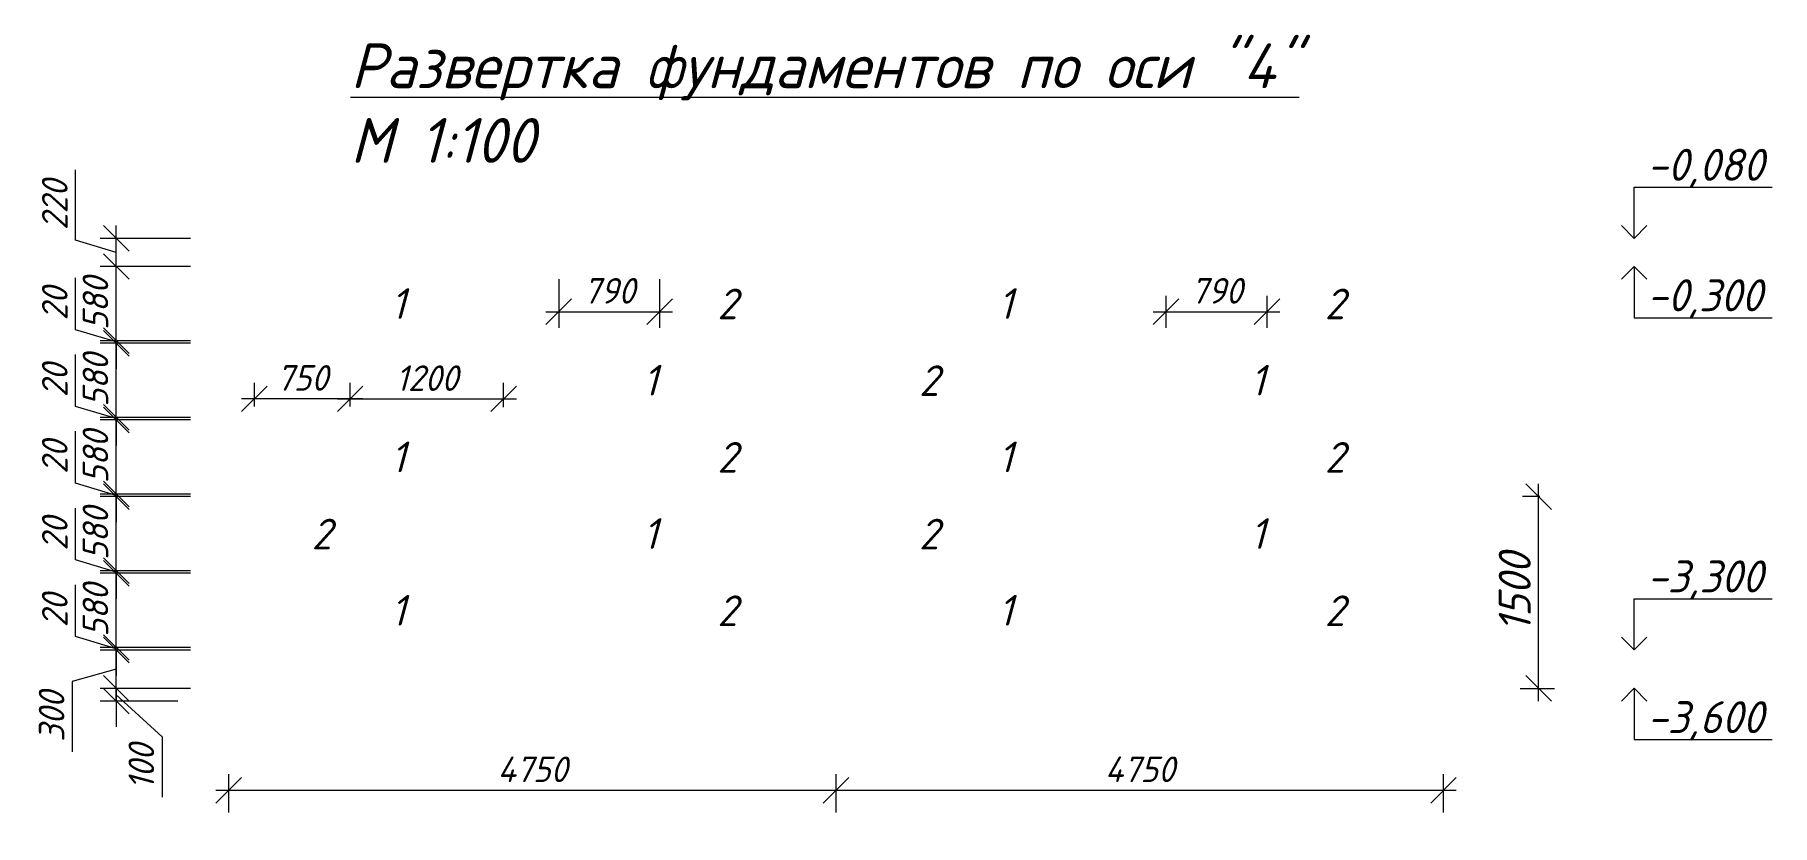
# Model space of a CAD drawing. Header units: millimetres. Extents: x 339888 to 1025294, y -263818 to -40540.
# Drawn here: x 1004120 to 1017708, y -233967 to -227783 of the extents above; entities that cross this region are included whole.
import ezdxf
from ezdxf import colors
from ezdxf.entities.mleader import LeaderData, LeaderLine
from ezdxf.math import Vec2, Vec3

# ---------------------------------------------------------------- set-up
doc = ezdxf.new("R2010")
doc.units = ezdxf.units.MM
doc.layers.get('0').update_dxf_attribs({"lineweight": 15})
doc.layers.add('0 @ 100', color=7, linetype='Continuous', lineweight=15)
doc.styles.add('ГОСТ 2', font='GOST_Common Italic.ttf', dxfattribs={"height": 2})
doc.styles.add('ГОСТ 2.5', font='GOST_Common Italic.ttf', dxfattribs={"height": 2.5})
doc.styles.add('ГОСТ 3', font='GOST_Common Italic.ttf', dxfattribs={"height": 3})
doc.dimstyles.new('ГОСТ_2.5К', dxfattribs={"dimtxt": 2.5, "dimasz": 2, "dimexe": 1.25, "dimexo": 1, "dimtad": 1, "dimdec": 0, "dimtxsty": 'ГОСТ 2.5', "dimblk": 'OBLIQUE', "dimcen": -2, "dimdle": 1, "dimclrd": 251, "dimclre": 251, "dimclrt": 251, "dimadec": 1, "dimazin": 0, "dimtfac": 1, "dimtdec": 0, "dimtmove": 0, "dimatfit": 3, "dimfxl": 1, "dimlwd": 15, "dimlwe": 15, "dimarcsym": 1})
doc.dimstyles.new('ГОСТ_2К', dxfattribs={"dimtxt": 2, "dimasz": 2, "dimexe": 1.25, "dimexo": 1, "dimtad": 1, "dimdec": 0, "dimtxsty": 'ГОСТ 2', "dimblk": 'OBLIQUE', "dimcen": -2.5, "dimdle": 1, "dimclrd": 251, "dimclre": 251, "dimclrt": 256, "dimadec": 1, "dimazin": 0, "dimtfac": 1, "dimtdec": 0, "dimtmove": 0, "dimatfit": 3, "dimfxl": 1, "dimlwd": 15, "dimlwe": 15, "dimarcsym": 1})

msp = doc.modelspace()

# ---------------------------------------------------------------- texts
at = {"layer": '0 @ 100', "style": 'ГОСТ 3'}
for s, p in [('1', (1006905.45988, -230005.15081)), ('1', (1011655.20449, -230005.15081)), ('2', (1009458.25129, -230008.78628)), ('2', (1014207.9959, -230008.78628)), ('1', (1008877.07618, -230605.15081)), ('2', (1011035.23793, -230608.78628)), ('1', (1013626.8208, -230605.15081)), ('1', (1006905.45989, -231205.15081)), ('2', (1009458.25129, -231208.78628)), ('1', (1011655.20451, -231205.15081)), ('2', (1014207.9959, -231208.78628)), ('2', (1006285.49331, -231808.78628)), ('1', (1008877.07618, -231805.15081)), ('2', (1011035.23793, -231808.78628)), ('1', (1013626.8208, -231805.15081)), ('1', (1006905.45989, -232405.15081)), ('2', (1009458.25129, -232408.78628)), ('1', (1011655.20451, -232405.15081)), ('2', (1014207.9959, -232408.78628))]:
    msp.add_text(s, height=240, dxfattribs=at).set_placement(p)
at = {"layer": '0 @ 100', "insert": (1006501.00485, -227850.97621), "char_height": 350, "attachment_point": 1, "style": 'ГОСТ 3'}
msp.add_mtext_dynamic_manual_height_columns('\\pi88.048;{\\LРазвертка фундаментов по оси "4"\\P\\pi3335.6;}М 1:100', width=8078.4071459, gutter_width=1500, heights=[0], dxfattribs=at)

# ---------------------------------------------------------------- blocks, each defined once
blk = doc.blocks.new('_Open90')
at = {"color": 0, "linetype": 'ByBlock', "lineweight": -2}
for p, q in [((0, 0), (-1, 0)), ((-0.5, 0.5), (0, 0)), ((0, 0), (-0.5, -0.5))]:
    blk.add_line(p, q, dxfattribs=at)
blk = doc.blocks.new('_Oblique')
at = {"color": 0, "linetype": 'ByBlock', "lineweight": -2}
blk.add_line((-0.5, -0.5), (0.5, 0.5), dxfattribs=at)
blk = doc.blocks.new('*D235')
at = {"color": 251, "lineweight": 15, "transparency": 16777216}
for p, q in [((1005339, -232596), (1004633, -232596)), ((1004758, -232996), (1004758, -232496)), ((1004758, -232746), (1004414, -232842)), ((1004414, -232842), (1004414, -233392)), ((1005339, -232896), (1004633, -232896))]:
    blk.add_line(p, q, dxfattribs=at)
at = {"layer": 'Defpoints', "color": 0, "lineweight": 15, "transparency": 16777216}
for p in [(1004758, -232596), (1005439, -232596), (1005439, -232896)]:
    blk.add_point(p, dxfattribs=at)
at = {"color": 251, "lineweight": 15, "transparency": 16777216, "xscale": 200, "yscale": 200, "zscale": 200}
for p, rotation in [((1004758, -232596), 90), ((1004758, -232896), 270)]:
    blk.add_blockref('_Oblique', p, dxfattribs=dict(at, rotation=rotation))
at = {"transparency": 16777216, "insert": (1004252, -233117), "char_height": 200, "attachment_point": 5, "rotation": 90, "style": 'ГОСТ 2'}
blk.add_mtext('300', dxfattribs=at)
blk = doc.blocks.new('*D236')
at = {"color": 251, "lineweight": 15, "transparency": 16777216}
for p, q in [((1004439, -232490), (1004439, -232085)), ((1004758, -232576), (1004758, -232376)), ((1004758, -232586), (1004439, -232490)), ((1005339, -232576), (1004633, -232576)), ((1005339, -232596), (1004633, -232596)), ((1004758, -232596), (1004758, -232576)), ((1004758, -232596), (1004758, -232576)), ((1004758, -232596), (1004758, -232796))]:
    blk.add_line(p, q, dxfattribs=at)
at = {"layer": 'Defpoints', "color": 0, "lineweight": 15, "transparency": 16777216}
for p in [(1004758, -232576), (1005439, -232576), (1005439, -232596)]:
    blk.add_point(p, dxfattribs=at)
at = {"color": 251, "lineweight": 15, "transparency": 16777216, "xscale": 200, "yscale": 200, "zscale": 200}
for p, rotation in [((1004758, -232576), 270), ((1004758, -232596), 90)]:
    blk.add_blockref('_Oblique', p, dxfattribs=dict(at, rotation=rotation))
at = {"transparency": 16777216, "insert": (1004277, -232288), "char_height": 200, "attachment_point": 5, "rotation": 90, "style": 'ГОСТ 2'}
blk.add_mtext('20', dxfattribs=at)
blk = doc.blocks.new('*D237')
at = {"color": 251, "lineweight": 15, "transparency": 16777216}
for p, q in [((1004758, -232676), (1004758, -231896)), ((1005339, -231996), (1004633, -231996)), ((1005339, -232576), (1004633, -232576))]:
    blk.add_line(p, q, dxfattribs=at)
at = {"layer": 'Defpoints', "color": 0, "lineweight": 15, "transparency": 16777216}
for p in [(1004758, -231996), (1005439, -231996), (1005439, -232576)]:
    blk.add_point(p, dxfattribs=at)
at = {"color": 251, "lineweight": 15, "transparency": 16777216, "xscale": 200, "yscale": 200, "zscale": 200}
for p, rotation in [((1004758, -231996), 90), ((1004758, -232576), 270)]:
    blk.add_blockref('_Oblique', p, dxfattribs=dict(at, rotation=rotation))
at = {"transparency": 16777216, "insert": (1004595, -232286), "char_height": 200, "attachment_point": 5, "rotation": 90, "style": 'ГОСТ 2'}
blk.add_mtext('580', dxfattribs=at)
blk = doc.blocks.new('*D238')
at = {"color": 251, "lineweight": 15, "transparency": 16777216}
for p, q in [((1004439, -231890), (1004439, -231485)), ((1004758, -231976), (1004758, -231776)), ((1004758, -231986), (1004439, -231890)), ((1005339, -231976), (1004633, -231976)), ((1005339, -231996), (1004633, -231996)), ((1004758, -231996), (1004758, -231976)), ((1004758, -231996), (1004758, -231976)), ((1004758, -231996), (1004758, -232196))]:
    blk.add_line(p, q, dxfattribs=at)
at = {"layer": 'Defpoints', "color": 0, "lineweight": 15, "transparency": 16777216}
for p in [(1004758, -231976), (1005439, -231976), (1005439, -231996)]:
    blk.add_point(p, dxfattribs=at)
at = {"color": 251, "lineweight": 15, "transparency": 16777216, "xscale": 200, "yscale": 200, "zscale": 200}
for p, rotation in [((1004758, -231976), 270), ((1004758, -231996), 90)]:
    blk.add_blockref('_Oblique', p, dxfattribs=dict(at, rotation=rotation))
at = {"transparency": 16777216, "insert": (1004277, -231688), "char_height": 200, "attachment_point": 5, "rotation": 90, "style": 'ГОСТ 2'}
blk.add_mtext('20', dxfattribs=at)
blk = doc.blocks.new('*D239')
at = {"color": 251, "lineweight": 15, "transparency": 16777216}
for p, q in [((1005339, -231396), (1004633, -231396)), ((1004758, -232076), (1004758, -231296)), ((1005339, -231976), (1004633, -231976))]:
    blk.add_line(p, q, dxfattribs=at)
at = {"layer": 'Defpoints', "color": 0, "lineweight": 15, "transparency": 16777216}
for p in [(1004758, -231396), (1005439, -231396), (1005439, -231976)]:
    blk.add_point(p, dxfattribs=at)
at = {"color": 251, "lineweight": 15, "transparency": 16777216, "xscale": 200, "yscale": 200, "zscale": 200}
for p, rotation in [((1004758, -231396), 90), ((1004758, -231976), 270)]:
    blk.add_blockref('_Oblique', p, dxfattribs=dict(at, rotation=rotation))
at = {"transparency": 16777216, "insert": (1004595, -231686), "char_height": 200, "attachment_point": 5, "rotation": 90, "style": 'ГОСТ 2'}
blk.add_mtext('580', dxfattribs=at)
blk = doc.blocks.new('*D240')
at = {"color": 251, "lineweight": 15, "transparency": 16777216}
for p, q in [((1004439, -231290), (1004439, -230885)), ((1004758, -231376), (1004758, -231176)), ((1004758, -231386), (1004439, -231290)), ((1005339, -231376), (1004633, -231376)), ((1005339, -231396), (1004633, -231396)), ((1004758, -231396), (1004758, -231376)), ((1004758, -231396), (1004758, -231376)), ((1004758, -231396), (1004758, -231596))]:
    blk.add_line(p, q, dxfattribs=at)
at = {"layer": 'Defpoints', "color": 0, "lineweight": 15, "transparency": 16777216}
for p in [(1004758, -231376), (1005439, -231376), (1005439, -231396)]:
    blk.add_point(p, dxfattribs=at)
at = {"color": 251, "lineweight": 15, "transparency": 16777216, "xscale": 200, "yscale": 200, "zscale": 200}
for p, rotation in [((1004758, -231376), 270), ((1004758, -231396), 90)]:
    blk.add_blockref('_Oblique', p, dxfattribs=dict(at, rotation=rotation))
at = {"transparency": 16777216, "insert": (1004277, -231088), "char_height": 200, "attachment_point": 5, "rotation": 90, "style": 'ГОСТ 2'}
blk.add_mtext('20', dxfattribs=at)
blk = doc.blocks.new('*D241')
at = {"color": 251, "lineweight": 15, "transparency": 16777216}
for p, q in [((1004758, -231476), (1004758, -230696)), ((1005339, -230796), (1004633, -230796)), ((1005339, -231376), (1004633, -231376))]:
    blk.add_line(p, q, dxfattribs=at)
at = {"layer": 'Defpoints', "color": 0, "lineweight": 15, "transparency": 16777216}
for p in [(1004758, -230796), (1005439, -230796), (1005439, -231376)]:
    blk.add_point(p, dxfattribs=at)
at = {"color": 251, "lineweight": 15, "transparency": 16777216, "xscale": 200, "yscale": 200, "zscale": 200}
for p, rotation in [((1004758, -230796), 90), ((1004758, -231376), 270)]:
    blk.add_blockref('_Oblique', p, dxfattribs=dict(at, rotation=rotation))
at = {"transparency": 16777216, "insert": (1004595, -231086), "char_height": 200, "attachment_point": 5, "rotation": 90, "style": 'ГОСТ 2'}
blk.add_mtext('580', dxfattribs=at)
blk = doc.blocks.new('*D242')
at = {"color": 251, "lineweight": 15, "transparency": 16777216}
for p, q in [((1004439, -230690), (1004439, -230285)), ((1004758, -230776), (1004758, -230576)), ((1004758, -230786), (1004439, -230690)), ((1005339, -230776), (1004633, -230776)), ((1005339, -230796), (1004633, -230796)), ((1004758, -230796), (1004758, -230776)), ((1004758, -230796), (1004758, -230776)), ((1004758, -230796), (1004758, -230996))]:
    blk.add_line(p, q, dxfattribs=at)
at = {"layer": 'Defpoints', "color": 0, "lineweight": 15, "transparency": 16777216}
for p in [(1004758, -230776), (1005439, -230776), (1005439, -230796)]:
    blk.add_point(p, dxfattribs=at)
at = {"color": 251, "lineweight": 15, "transparency": 16777216, "xscale": 200, "yscale": 200, "zscale": 200}
for p, rotation in [((1004758, -230776), 270), ((1004758, -230796), 90)]:
    blk.add_blockref('_Oblique', p, dxfattribs=dict(at, rotation=rotation))
at = {"transparency": 16777216, "insert": (1004277, -230488), "char_height": 200, "attachment_point": 5, "rotation": 90, "style": 'ГОСТ 2'}
blk.add_mtext('20', dxfattribs=at)
blk = doc.blocks.new('*D243')
at = {"color": 251, "lineweight": 15, "transparency": 16777216}
for p, q in [((1004758, -230876), (1004758, -230096)), ((1005339, -230196), (1004633, -230196)), ((1005339, -230776), (1004633, -230776))]:
    blk.add_line(p, q, dxfattribs=at)
at = {"layer": 'Defpoints', "color": 0, "lineweight": 15, "transparency": 16777216}
for p in [(1004758, -230196), (1005439, -230196), (1005439, -230776)]:
    blk.add_point(p, dxfattribs=at)
at = {"color": 251, "lineweight": 15, "transparency": 16777216, "xscale": 200, "yscale": 200, "zscale": 200}
for p, rotation in [((1004758, -230196), 90), ((1004758, -230776), 270)]:
    blk.add_blockref('_Oblique', p, dxfattribs=dict(at, rotation=rotation))
at = {"transparency": 16777216, "insert": (1004595, -230486), "char_height": 200, "attachment_point": 5, "rotation": 90, "style": 'ГОСТ 2'}
blk.add_mtext('580', dxfattribs=at)
blk = doc.blocks.new('*D244')
at = {"color": 251, "lineweight": 15, "transparency": 16777216}
for p, q in [((1004439, -230090), (1004439, -229685)), ((1004758, -230176), (1004758, -229976)), ((1004758, -230186), (1004439, -230090)), ((1005339, -230176), (1004633, -230176)), ((1005339, -230196), (1004633, -230196)), ((1004758, -230196), (1004758, -230176)), ((1004758, -230196), (1004758, -230176)), ((1004758, -230196), (1004758, -230396))]:
    blk.add_line(p, q, dxfattribs=at)
at = {"layer": 'Defpoints', "color": 0, "lineweight": 15, "transparency": 16777216}
for p in [(1004758, -230176), (1005439, -230176), (1005439, -230196)]:
    blk.add_point(p, dxfattribs=at)
at = {"color": 251, "lineweight": 15, "transparency": 16777216, "xscale": 200, "yscale": 200, "zscale": 200}
for p, rotation in [((1004758, -230176), 270), ((1004758, -230196), 90)]:
    blk.add_blockref('_Oblique', p, dxfattribs=dict(at, rotation=rotation))
at = {"transparency": 16777216, "insert": (1004277, -229888), "char_height": 200, "attachment_point": 5, "rotation": 90, "style": 'ГОСТ 2'}
blk.add_mtext('20', dxfattribs=at)
blk = doc.blocks.new('*D245')
at = {"color": 251, "lineweight": 15, "transparency": 16777216}
for p, q in [((1005339, -229596), (1004633, -229596)), ((1004758, -230276), (1004758, -229496)), ((1005339, -230176), (1004633, -230176))]:
    blk.add_line(p, q, dxfattribs=at)
at = {"layer": 'Defpoints', "color": 0, "lineweight": 15, "transparency": 16777216}
for p in [(1004758, -229596), (1005439, -229596), (1005439, -230176)]:
    blk.add_point(p, dxfattribs=at)
at = {"color": 251, "lineweight": 15, "transparency": 16777216, "xscale": 200, "yscale": 200, "zscale": 200}
for p, rotation in [((1004758, -229596), 90), ((1004758, -230176), 270)]:
    blk.add_blockref('_Oblique', p, dxfattribs=dict(at, rotation=rotation))
at = {"transparency": 16777216, "insert": (1004595, -229886), "char_height": 200, "attachment_point": 5, "rotation": 90, "style": 'ГОСТ 2'}
blk.add_mtext('580', dxfattribs=at)
blk = doc.blocks.new('*D246')
at = {"color": 251, "lineweight": 15, "transparency": 16777216}
for p, q in [((1004439, -229390), (1004439, -228840)), ((1004758, -229696), (1004758, -229276)), ((1004758, -229486), (1004439, -229390)), ((1005339, -229376), (1004633, -229376)), ((1005339, -229596), (1004633, -229596))]:
    blk.add_line(p, q, dxfattribs=at)
at = {"layer": 'Defpoints', "color": 0, "lineweight": 15, "transparency": 16777216}
for p in [(1004758, -229376), (1005439, -229376), (1005439, -229596)]:
    blk.add_point(p, dxfattribs=at)
at = {"color": 251, "lineweight": 15, "transparency": 16777216, "xscale": 200, "yscale": 200, "zscale": 200}
for p, rotation in [((1004758, -229376), 90), ((1004758, -229596), 270)]:
    blk.add_blockref('_Oblique', p, dxfattribs=dict(at, rotation=rotation))
at = {"transparency": 16777216, "insert": (1004277, -229115), "char_height": 200, "attachment_point": 5, "rotation": 90, "style": 'ГОСТ 2'}
blk.add_mtext('220', dxfattribs=at)
blk = doc.blocks.new('*D247')
at = {"color": 251, "lineweight": 15, "transparency": 16777216}
for p, q in [((1004758, -232896), (1004758, -232696)), ((1005239, -232896), (1004633, -232896)), ((1005239, -232996), (1004633, -232996)), ((1004758, -232896), (1004758, -232996)), ((1004758, -232896), (1004758, -232996)), ((1004758, -232946), (1005117, -233274)), ((1004758, -232996), (1004758, -233196)), ((1005117, -233274), (1005117, -233746))]:
    blk.add_line(p, q, dxfattribs=at)
at = {"layer": 'Defpoints', "color": 0, "lineweight": 15, "transparency": 16777216}
for p in [(1004758, -232996), (1005339, -232896), (1005339, -232996)]:
    blk.add_point(p, dxfattribs=at)
at = {"color": 251, "lineweight": 15, "transparency": 16777216, "xscale": 200, "yscale": 200, "zscale": 200}
for p, rotation in [((1004758, -232896), 270), ((1004758, -232996), 90)]:
    blk.add_blockref('_Oblique', p, dxfattribs=dict(at, rotation=rotation))
at = {"transparency": 16777216, "insert": (1004954, -233510), "char_height": 200, "attachment_point": 5, "rotation": 90, "style": 'ГОСТ 2'}
blk.add_mtext('100', dxfattribs=at)
blk = doc.blocks.new('*D248')
at = {"color": 251, "lineweight": 15, "transparency": 16777216}
for p, q in [((1005637, -233867), (1005637, -233568)), ((1010387, -233867), (1010387, -233568)), ((1005537, -233693), (1010487, -233693))]:
    blk.add_line(p, q, dxfattribs=at)
at = {"layer": 'Defpoints', "color": 0, "lineweight": 15, "transparency": 16777216}
for p in [(1010387, -233693), (1005637, -233967), (1010387, -233967)]:
    blk.add_point(p, dxfattribs=at)
at = {"color": 251, "lineweight": 15, "transparency": 16777216, "xscale": 200, "yscale": 200, "zscale": 200, "rotation": 180}
blk.add_blockref('_Oblique', (1005637, -233693), dxfattribs=at)
at = {"color": 251, "lineweight": 15, "transparency": 16777216, "xscale": 200, "yscale": 200, "zscale": 200}
blk.add_blockref('_Oblique', (1010387, -233693), dxfattribs=at)
at = {"transparency": 16777216, "insert": (1008012, -233529), "char_height": 200, "attachment_point": 5, "style": 'ГОСТ 2'}
blk.add_mtext('4750', dxfattribs=at)
blk = doc.blocks.new('*D249')
at = {"color": 251, "lineweight": 15, "transparency": 16777216}
for p, q in [((1010387, -233867), (1010387, -233568)), ((1015137, -233867), (1015137, -233568)), ((1010287, -233693), (1015237, -233693))]:
    blk.add_line(p, q, dxfattribs=at)
at = {"layer": 'Defpoints', "color": 0, "lineweight": 15, "transparency": 16777216}
for p in [(1015137, -233693), (1010387, -233967), (1015137, -233967)]:
    blk.add_point(p, dxfattribs=at)
at = {"color": 251, "lineweight": 15, "transparency": 16777216, "xscale": 200, "yscale": 200, "zscale": 200, "rotation": 180}
blk.add_blockref('_Oblique', (1010387, -233693), dxfattribs=at)
at = {"color": 251, "lineweight": 15, "transparency": 16777216, "xscale": 200, "yscale": 200, "zscale": 200}
blk.add_blockref('_Oblique', (1015137, -233693), dxfattribs=at)
at = {"transparency": 16777216, "insert": (1012762, -233529), "char_height": 200, "attachment_point": 5, "style": 'ГОСТ 2'}
blk.add_mtext('4750', dxfattribs=at)
blk = doc.blocks.new('*D250')
at = {"color": 251, "lineweight": 15, "transparency": 16777216}
for p, q in [((1015891, -231396), (1015756, -231396)), ((1015881, -232996), (1015881, -231296)), ((1015737, -232896), (1016006, -232896))]:
    blk.add_line(p, q, dxfattribs=at)
at = {"layer": 'Defpoints', "color": 0, "lineweight": 15, "transparency": 16777216}
for p in [(1015881, -231396), (1015991, -231396), (1015637, -232896)]:
    blk.add_point(p, dxfattribs=at)
at = {"color": 251, "lineweight": 15, "transparency": 16777216, "xscale": 200, "yscale": 200, "zscale": 200}
for p, rotation in [((1015881, -231396), 90), ((1015881, -232896), 270)]:
    blk.add_blockref('_Oblique', p, dxfattribs=dict(at, rotation=rotation))
at = {"color": 251, "transparency": 16777216, "insert": (1015694, -232146), "char_height": 250, "attachment_point": 5, "rotation": 90, "style": 'ГОСТ 2.5'}
blk.add_mtext('1500', dxfattribs=at)
blk = doc.blocks.new('*D251')
at = {"color": 251, "lineweight": 15, "transparency": 16777216}
for p, q in [((1006587, -230690), (1006587, -230506)), ((1007787, -230695), (1007787, -230506)), ((1006487, -230631), (1007887, -230631))]:
    blk.add_line(p, q, dxfattribs=at)
at = {"layer": 'Defpoints', "color": 0, "lineweight": 15, "transparency": 16777216}
for p in [(1007787, -230631), (1006587, -230790), (1007787, -230795)]:
    blk.add_point(p, dxfattribs=at)
at = {"color": 251, "lineweight": 15, "transparency": 16777216, "xscale": 200, "yscale": 200, "zscale": 200, "rotation": 180}
blk.add_blockref('_Oblique', (1006587, -230631), dxfattribs=at)
at = {"color": 251, "lineweight": 15, "transparency": 16777216, "xscale": 200, "yscale": 200, "zscale": 200}
blk.add_blockref('_Oblique', (1007787, -230631), dxfattribs=at)
at = {"transparency": 16777216, "insert": (1007187, -230469), "char_height": 200, "attachment_point": 5, "style": 'ГОСТ 2'}
blk.add_mtext('1200', dxfattribs=at)
blk = doc.blocks.new('*D252')
at = {"color": 251, "lineweight": 15, "transparency": 16777216}
for p, q in [((1005838, -230690), (1005838, -230506)), ((1006587, -230690), (1006587, -230506)), ((1006687, -230631), (1005738, -230631))]:
    blk.add_line(p, q, dxfattribs=at)
at = {"layer": 'Defpoints', "color": 0, "lineweight": 15, "transparency": 16777216}
for p in [(1005838, -230631), (1005838, -230790), (1006587, -230790)]:
    blk.add_point(p, dxfattribs=at)
at = {"color": 251, "lineweight": 15, "transparency": 16777216, "xscale": 200, "yscale": 200, "zscale": 200, "rotation": 180}
blk.add_blockref('_Oblique', (1005838, -230631), dxfattribs=at)
at = {"color": 251, "lineweight": 15, "transparency": 16777216, "xscale": 200, "yscale": 200, "zscale": 200}
blk.add_blockref('_Oblique', (1006587, -230631), dxfattribs=at)
at = {"transparency": 16777216, "insert": (1006212, -230467), "char_height": 200, "attachment_point": 5, "style": 'ГОСТ 2'}
blk.add_mtext('750', dxfattribs=at)
blk = doc.blocks.new('*D253')
at = {"color": 251, "lineweight": 15, "transparency": 16777216}
for p, q in [((1008218, -229696), (1008218, -230075)), ((1009007, -229696), (1009007, -230075)), ((1008118, -229950), (1009107, -229950))]:
    blk.add_line(p, q, dxfattribs=at)
at = {"layer": 'Defpoints', "color": 0, "lineweight": 15, "transparency": 16777216}
for p in [(1008218, -229596), (1009007, -229596), (1009007, -229950)]:
    blk.add_point(p, dxfattribs=at)
at = {"color": 251, "lineweight": 15, "transparency": 16777216, "xscale": 200, "yscale": 200, "zscale": 200, "rotation": 180}
blk.add_blockref('_Oblique', (1008218, -229950), dxfattribs=at)
at = {"color": 251, "lineweight": 15, "transparency": 16777216, "xscale": 200, "yscale": 200, "zscale": 200}
blk.add_blockref('_Oblique', (1009007, -229950), dxfattribs=at)
at = {"transparency": 16777216, "insert": (1008612, -229786), "char_height": 200, "attachment_point": 5, "style": 'ГОСТ 2'}
blk.add_mtext('790', dxfattribs=at)
blk = doc.blocks.new('*D254')
at = {"color": 251, "lineweight": 15, "transparency": 16777216}
for p, q in [((1012967, -230075), (1012967, -229825)), ((1013757, -230075), (1013757, -229825)), ((1012867, -229950), (1013857, -229950))]:
    blk.add_line(p, q, dxfattribs=at)
at = {"layer": 'Defpoints', "color": 0, "lineweight": 15, "transparency": 16777216}
for p in [(1013757, -229950), (1012967, -230175), (1013757, -230175)]:
    blk.add_point(p, dxfattribs=at)
at = {"color": 251, "lineweight": 15, "transparency": 16777216, "xscale": 200, "yscale": 200, "zscale": 200, "rotation": 180}
blk.add_blockref('_Oblique', (1012967, -229950), dxfattribs=at)
at = {"color": 251, "lineweight": 15, "transparency": 16777216, "xscale": 200, "yscale": 200, "zscale": 200}
blk.add_blockref('_Oblique', (1013757, -229950), dxfattribs=at)
at = {"transparency": 16777216, "insert": (1013362, -229786), "char_height": 200, "attachment_point": 5, "style": 'ГОСТ 2'}
blk.add_mtext('790', dxfattribs=at)

# ---------------------------------------------------------------- dimensions: what is measured, and where the dimension line sits
at = {"layer": '0 @ 100'}
for base, p1, p2, dimstyle, override, picture, middle in [((1004757.88733, -229375.57141), (1005438.76251, -229595.57141), (1005438.76251, -229375.57141), 'ГОСТ_2К', {"dimscale": 100, "dimtix": 0, "dimtofl": 1, "dimtmove": 1, "dimatfit": 3}, '*D246', (1004276.63733, -229327.44641)), ((1004757.88733, -230175.57141), (1005438.76251, -230195.57141), (1005438.76251, -230175.57141), 'ГОСТ_2К', {"dimscale": 100, "dimtix": 0, "dimtofl": 1, "dimtmove": 1, "dimatfit": 3}, '*D244', (1004276.63733, -230027.44641)), ((1004757.88733, -230775.57141), (1005438.76251, -230795.57141), (1005438.76251, -230775.57141), 'ГОСТ_2К', {"dimscale": 100, "dimtix": 0, "dimtofl": 1, "dimtmove": 1, "dimatfit": 3}, '*D242', (1004276.63733, -230627.44641)), ((1004757.88733, -231375.57141), (1005438.76251, -231395.57141), (1005438.76251, -231375.57141), 'ГОСТ_2К', {"dimscale": 100, "dimtix": 0, "dimtofl": 1, "dimtmove": 1, "dimatfit": 3}, '*D240', (1004276.63733, -231227.44641)), ((1015881.17687, -231395.56983), (1015637.14541, -232895.57141), (1015990.9508, -231395.56983), 'ГОСТ_2.5К', {"dimscale": 100, "dimtix": 0, "dimtofl": 1, "dimtmove": 0, "dimatfit": 3}, '*D250', (1015693.67687, -232145.57062)), ((1004757.88733, -231975.57141), (1005438.76251, -231995.57141), (1005438.76251, -231975.57141), 'ГОСТ_2К', {"dimscale": 100, "dimtix": 0, "dimtofl": 1, "dimtmove": 1, "dimatfit": 3}, '*D238', (1004276.63733, -231827.44641)), ((1004757.88733, -232575.57141), (1005438.76251, -232595.57141), (1005438.76251, -232575.57141), 'ГОСТ_2К', {"dimscale": 100, "dimtix": 0, "dimtofl": 1, "dimtmove": 1, "dimatfit": 3}, '*D236', (1004276.63733, -232427.44641))]:
    dim = msp.add_linear_dim(base=base, p1=p1, p2=p2, angle=90, dimstyle=dimstyle, override=override, dxfattribs=at)
    dim.commit()
    dim.dimension.update_dxf_attribs({"geometry": picture, "text_midpoint": middle})
for base, p1, p2, picture, middle in [((1004757.88733, -229595.57141), (1005438.76251, -230175.57141), (1005438.76251, -229595.57141), '*D245', (1004757.88733, -229885.57141)), ((1004757.88733, -230195.57141), (1005438.76251, -230775.57141), (1005438.76251, -230195.57141), '*D243', (1004757.88733, -230485.57141)), ((1004757.88733, -230795.57141), (1005438.76251, -231375.57141), (1005438.76251, -230795.57141), '*D241', (1004757.88733, -231085.57141)), ((1004757.88733, -231395.57141), (1005438.76251, -231975.57141), (1005438.76251, -231395.57141), '*D239', (1004757.88733, -231685.57141)), ((1004757.88733, -231995.57141), (1005438.76251, -232575.57141), (1005438.76251, -231995.57141), '*D237', (1004757.88733, -232285.57141)), ((1004757.88733, -232595.57141), (1005438.76251, -232895.57141), (1005438.76251, -232595.57141), '*D235', (1004414.13733, -232904.70594)), ((1004757.88733, -232995.57141), (1005338.76251, -232895.57141), (1005338.76251, -232995.57141), '*D247', (1005116.84164, -233336.7205))]:
    dim = msp.add_linear_dim(base=base, p1=p1, p2=p2, angle=90, dimstyle='ГОСТ_2К', override={"dimscale": 100, "dimtix": 0, "dimtofl": 1, "dimtmove": 1, "dimatfit": 3}, dxfattribs=at)
    dim.commit()
    dim.dimension.update_dxf_attribs({"geometry": picture, "text_midpoint": middle, "dimtype": 160})
for base, p1, p2, override, picture, middle in [((1009007.14541, -229949.58221), (1008217.5291, -229595.57141), (1009007.14541, -229595.57141), {"dimscale": 100, "dimtix": 0, "dimtofl": 1, "dimtmove": 0, "dimatfit": 3}, '*D253', (1008612.33725, -229785.79433)), ((1013756.89002, -229949.58221), (1012967.27371, -230175.47412), (1013756.89002, -230175.37377), {"dimscale": 100, "dimtix": 0, "dimtofl": 1, "dimtmove": 0, "dimatfit": 3}, '*D254', (1013362.08187, -229785.79433)), ((1005837.52911, -230631.06195), (1006587.14437, -230789.94236), (1005837.52911, -230789.94181), {"dimscale": 100, "dimtix": 0, "dimtofl": 1, "dimtmove": 0, "dimatfit": 3}, '*D252', (1006212.33674, -230467.27407)), ((1007787.14421, -230631.06195), (1006587.14437, -230789.94236), (1007787.14421, -230795.37377), {"dimscale": 100, "dimtix": 0, "dimtofl": 1, "dimtmove": 0, "dimatfit": 3}, '*D251', (1007187.14429, -230468.56195)), ((1010387.14541, -233692.95727), (1005637.14541, -233966.72523), (1010387.14541, -233966.72523), {"dimscale": 100, "dimtix": 0, "dimtofl": 1, "dimtmove": 0, "dimatfit": 3}, '*D248', (1008012.14541, -233529.16939)), ((1015137.14541, -233692.95727), (1010387.14541, -233966.72523), (1015137.14541, -233966.72523), {"dimscale": 100, "dimtix": 0, "dimtofl": 1, "dimtmove": 1, "dimatfit": 3}, '*D249', (1012762.14541, -233529.16939))]:
    dim = msp.add_linear_dim(base=base, p1=p1, p2=p2, dimstyle='ГОСТ_2К', override=override, dxfattribs=at)
    dim.commit()
    dim.dimension.update_dxf_attribs({"geometry": picture, "text_midpoint": middle})

# ---------------------------------------------------------------- leaders
at = {"layer": '0 @ 100', "lineweight": 18}
ml = msp.add_multileader_mtext('Standard', dxfattribs=at)
ml.set_content('-0,080', color=256, style='ГОСТ 3')
ml.set_leader_properties(color=256, linetype='ByLayer', lineweight=15)
ml.set_arrow_properties(name='OPEN90')
ml.build(insert=Vec2(0, 0))
ml.multileader.update_dxf_attribs({"text_left_attachment_type": 6, "text_right_attachment_type": 6, "dogleg_length": 0, "arrow_head_size": 200, "scale": 100})
ctx = ml.context
ctx.base_point, ctx.scale, ctx.char_height, ctx.arrow_head_size, ctx.landing_gap_size, ctx.plane_origin = Vec3(1016627.90277, -228975.0109), 100, 250, 200, 100, Vec3(1009829.51987, -229375.57141)
ctx.left_attachment, ctx.right_attachment = 6, 6
notes = []
notes.append((ctx, [(0, (1, 1, 0), (1016627.90277, -228975.0109), (1, 0), 0, [(0, [(1016627.90277, -229375.56814)], 0, [])])]))
ctx.mtext.insert, ctx.mtext.flow_direction = Vec3(1016727.90277, -228675.0109), 5
ml = msp.add_multileader_mtext('Standard', dxfattribs=at)
ml.set_content('-0,300', color=256, style='ГОСТ 3')
ml.set_leader_properties(color=256, linetype='ByLayer', lineweight=15)
ml.set_arrow_properties(name='OPEN90')
ml.build(insert=Vec2(0, 0))
ml.multileader.update_dxf_attribs({"text_left_attachment_type": 6, "text_right_attachment_type": 6, "dogleg_length": 0, "arrow_head_size": 200, "scale": 100})
ctx = ml.context
ctx.base_point, ctx.scale, ctx.char_height, ctx.arrow_head_size, ctx.landing_gap_size, ctx.plane_origin = Vec3(1016627.90277, -229996.12538), 100, 250, 200, 100, Vec3(1009829.51987, -229595.57141)
ctx.left_attachment, ctx.right_attachment = 6, 6
notes.append((ctx, [(0, (1, 1, 0), (1016627.90277, -229996.12538), (1, 0), 0, [(0, [(1016627.90277, -229595.56814)], 0, [])])]))
ctx.mtext.insert, ctx.mtext.flow_direction = Vec3(1016727.90277, -229696.12538), 5
ml = msp.add_multileader_mtext('Standard', dxfattribs=at)
ml.set_content('-3,300', color=256, style='ГОСТ 3')
ml.set_leader_properties(color=256, linetype='ByLayer', lineweight=15)
ml.set_arrow_properties(name='OPEN90')
ml.build(insert=Vec2(0, 0))
ml.multileader.update_dxf_attribs({"text_left_attachment_type": 6, "text_right_attachment_type": 6, "dogleg_length": 0, "arrow_head_size": 200, "scale": 100})
ctx = ml.context
ctx.base_point, ctx.scale, ctx.char_height, ctx.arrow_head_size, ctx.landing_gap_size, ctx.plane_origin = Vec3(1016627.90277, -232195.0109), 100, 250, 200, 100, Vec3(1009829.51987, -232595.57141)
ctx.left_attachment, ctx.right_attachment = 6, 6
notes.append((ctx, [(0, (1, 1, 0), (1016627.90277, -232195.0109), (1, 0), 0, [(0, [(1016627.90277, -232595.56814)], 0, [])])]))
ctx.mtext.insert, ctx.mtext.flow_direction = Vec3(1016727.90277, -231895.0109), 5
ml = msp.add_multileader_mtext('Standard', dxfattribs=at)
ml.set_content('-3,600', color=256, style='ГОСТ 3')
ml.set_leader_properties(color=256, linetype='ByLayer', lineweight=15)
ml.set_arrow_properties(name='OPEN90')
ml.build(insert=Vec2(0, 0))
ml.multileader.update_dxf_attribs({"text_left_attachment_type": 6, "text_right_attachment_type": 6, "dogleg_length": 0, "arrow_head_size": 200, "scale": 100})
ctx = ml.context
ctx.base_point, ctx.scale, ctx.char_height, ctx.arrow_head_size, ctx.landing_gap_size, ctx.plane_origin = Vec3(1016627.90277, -233296.12538), 100, 250, 200, 100, Vec3(1009829.51987, -232895.57141)
ctx.left_attachment, ctx.right_attachment = 6, 6
notes.append((ctx, [(0, (1, 1, 0), (1016627.90277, -233296.12538), (1, 0), 0, [(0, [(1016627.90277, -232895.56814)], 0, [])])]))
ctx.mtext.insert, ctx.mtext.flow_direction = Vec3(1016727.90277, -232996.12538), 5
for ctx, leaders in notes:
    for number, flags, end, landing, length, lines in leaders:
        leader = LeaderData()
        leader.index, (leader.has_last_leader_line, leader.has_dogleg_vector, leader.attachment_direction) = number, flags
        leader.last_leader_point, leader.dogleg_vector, leader.dogleg_length = Vec3(end), Vec3(landing), length
        for number, points, colour, breaks in lines:
            line = LeaderLine()
            line.index, line.vertices, line.color, line.breaks = number, Vec3.list(points), colors.encode_raw_color(colour), breaks
            leader.lines.append(line)
        ctx.leaders.append(leader)

doc.saveas('drawing.dxf')
